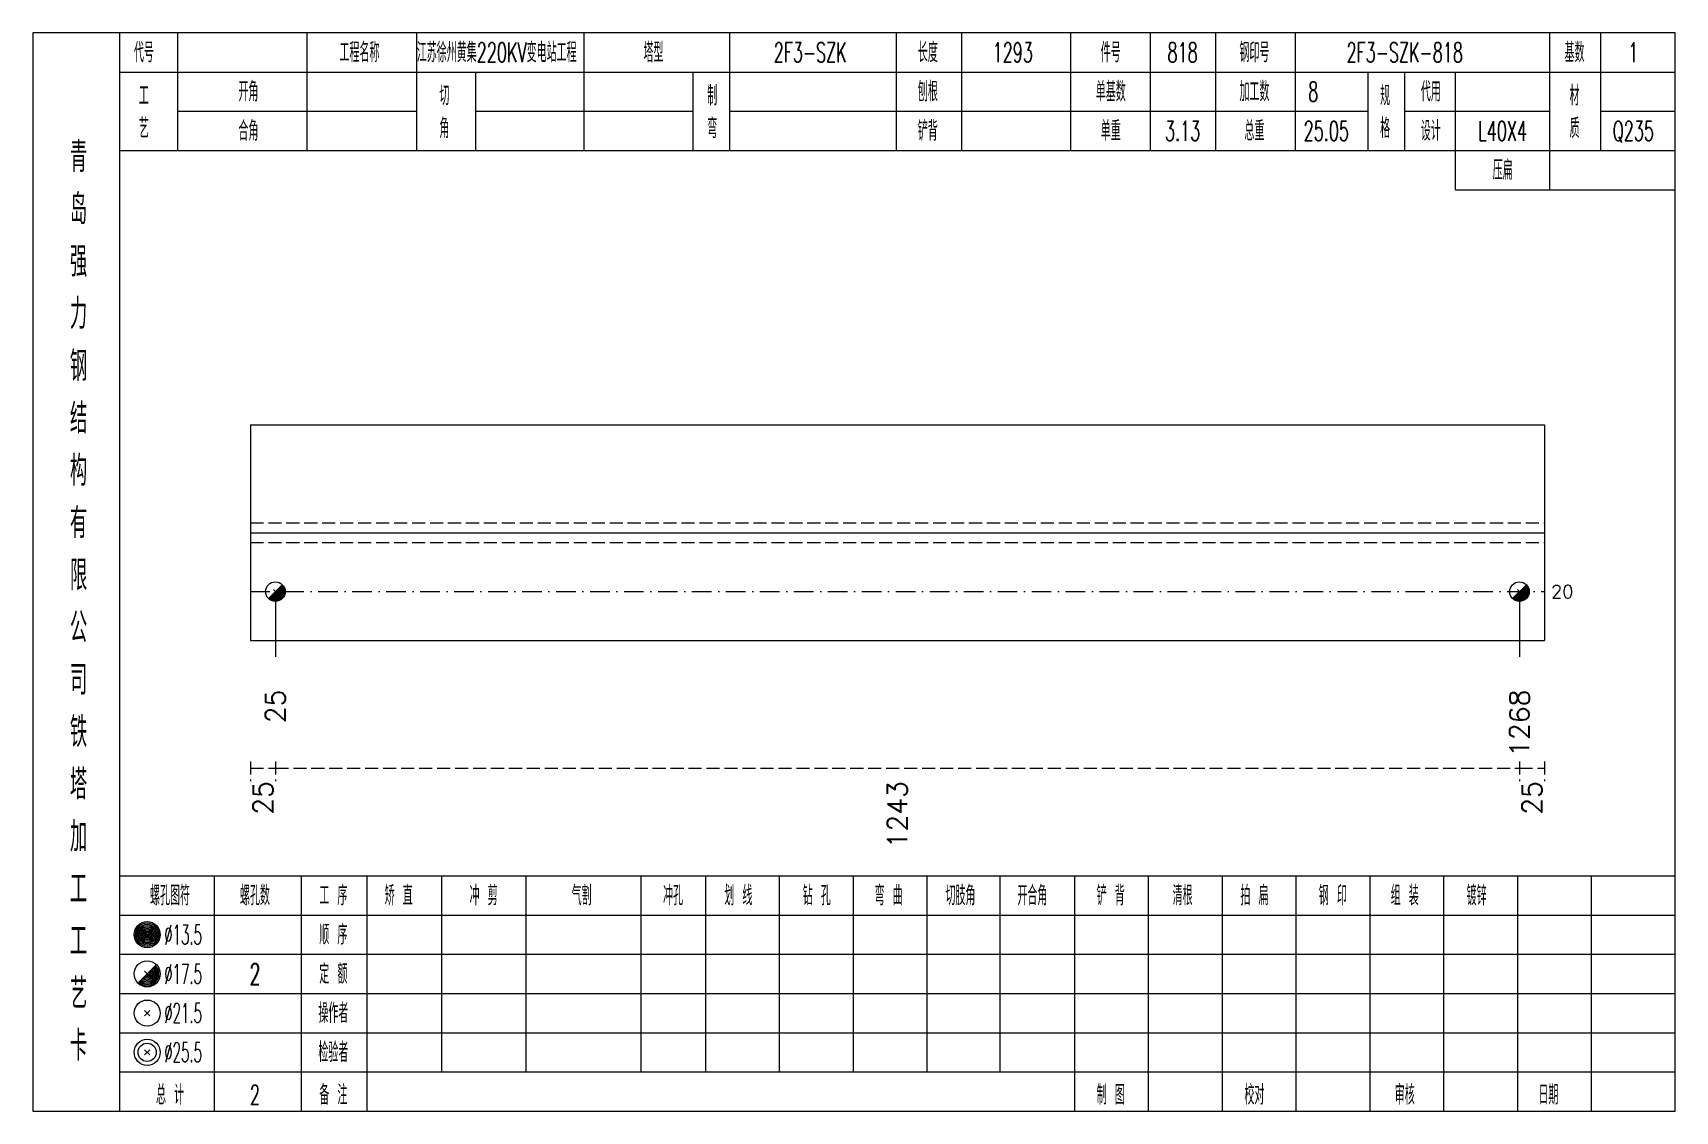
# Model space of a CAD drawing. Extents: x 0 to 4623, y -1159 to 4890.
# Drawn here: x 3425.4 to 3676.8, y 1350 to 1515 of the extents above; entities that cross this region are included whole.
import ezdxf
from ezdxf.enums import TextEntityAlignment as Align

# ---------------------------------------------------------------- set-up
doc = ezdxf.new("R2010")
doc.units = 0
doc.header["$MEASUREMENT"] = 0
doc.linetypes.add('一点画线', pattern=[5.2, 3, -1, 0.2, -1])
doc.linetypes.add('虚线', pattern=[2.75, 2, -0.75])
doc.layers.get('0').update_dxf_attribs({"linetype": 'CONTINUOUS', "lineweight": 25})
for name, color, linetype, lineweight in [('1', 7, 'CONTINUOUS', 25), ('4', 7, 'CONTINUOUS', 25), ('5', 7, 'CONTINUOUS', 25)]:
    doc.layers.add(name, color=color, linetype=linetype, lineweight=lineweight)
doc.styles.get("Standard").update_dxf_attribs({"font": 'simplex.shx', "width": 0.7, "height": 3, "bigfont": 'gbhzfs.shx'})

msp = doc.modelspace()

# ---------------------------------------------------------------- texts
at = {"color": 7, "linetype": 'Continuous', "lineweight": 13}
msp.add_text('20', height=2, dxfattribs=at).set_placement((3657.8, 1429.5), align=Align.MIDDLE_LEFT)
at = {"color": 8, "linetype": 'Continuous', "lineweight": 9}
for s, p in [('25', (3460.615, 1400.5)), ('1243', (3557.75, 1400.5)), ('25', (3654.885, 1400.5))]:
    msp.add_text(s, height=3, rotation=90, dxfattribs=at).set_placement(p, align=Align.MIDDLE_RIGHT)
at = {"layer": '1', "color": 7, "linetype": 'Continuous', "lineweight": 13}
for s, p in [('25', (3462.53, 1414.5)), ('1268', (3652.97, 1414.5))]:
    msp.add_text(s, height=3, rotation=90, dxfattribs=at).set_placement(p, align=Align.MIDDLE_RIGHT)
at = {"layer": '4', "color": 1, "linetype": 'Continuous', "lineweight": 13}
for s, height, width, p in [('代号', 3, 0.6, (3442.4, 1512)), ('工程名称', 3, 0.6, (3475.4, 1512)), ('江苏徐州黄集220KV变电站工程', 3, 0.6, (3496.4, 1512)), ('塔型', 3, 0.6, (3520.4, 1512)), ('2F3-SZK', 3, 0.6, (3544.4, 1512)), ('长度', 3, 0.6, (3562.4, 1512)), ('1293', 3, 0.6, (3575.4, 1512)), ('件号', 3, 0.6, (3590.4, 1512)), ('818', 3, 0.6, (3601.4, 1512)), ('钢印号', 3, 0.6, (3612.4, 1512)), ('2F3-SZK-818', 3, 0.6, (3635.4, 1512)), ('基数', 3, 0.6, (3661.4, 1512)), ('1', 3, 0.6, (3670.4, 1512)), ('工', 3, 0.6, (3442.4, 1505.4)), ('开角', 3, 0.6, (3458.4, 1506)), ('切', 3, 0.6, (3488.4, 1505.4)), ('制', 3, 0.6, (3529.4, 1505.4)), ('刨根', 3, 0.6, (3562.4, 1506)), ('单基数', 3, 0.6, (3590.4, 1506)), ('加工数', 3, 0.6, (3612.4, 1506)), ('8', 3, 0.6, (3621.4, 1506)), ('规', 3, 0.6, (3632.4, 1505.4)), ('代用', 3, 0.6, (3639.4, 1506)), ('材', 3, 0.6, (3661.4, 1505.4)), ('艺', 3, 0.6, (3442.4, 1500.4)), ('合角', 3, 0.6, (3458.4, 1500)), ('角', 3, 0.6, (3488.4, 1500.4)), ('弯', 3, 0.6, (3529.4, 1500.4)), ('铲背', 3, 0.6, (3562.4, 1500)), ('单重', 3, 0.6, (3590.4, 1500)), ('3.13', 3, 0.6, (3601.4, 1500)), ('总重', 3, 0.6, (3612.4, 1500)), ('25.05', 3, 0.6, (3623.4, 1500)), ('格', 3, 0.6, (3632.4, 1500.4)), ('设计', 3, 0.6, (3639.4, 1500)), ('L40X4', 3, 0.6, (3650.4, 1500)), ('质', 3, 0.6, (3661.4, 1500.4)), ('Q235', 3, 0.6, (3670.4, 1500)), ('青', 4.6, 0.8, (3432.4, 1496)), ('压扁', 3, 0.6, (3650.4, 1494)), ('岛', 4.6, 0.8, (3432.4, 1488)), ('强', 4.6, 0.8, (3432.4, 1480)), ('力', 4.6, 0.8, (3432.4, 1472)), ('钢', 4.6, 0.8, (3432.4, 1464)), ('结', 4.6, 0.8, (3432.4, 1456)), ('构', 4.6, 0.8, (3432.4, 1448)), ('有', 4.6, 0.8, (3432.4, 1440)), ('限', 4.6, 0.8, (3432.4, 1432)), ('公', 4.6, 0.8, (3432.4, 1424)), ('司', 4.6, 0.8, (3432.4, 1416)), ('铁', 4.6, 0.8, (3432.4, 1408)), ('塔', 4.6, 0.8, (3432.4, 1400)), ('加', 4.6, 0.8, (3432.4, 1392)), ('工', 4.6, 0.8, (3432.4, 1384)), ('螺孔图符', 3, 0.6, (3446.4, 1383)), ('螺孔数', 3, 0.6, (3459.4, 1383)), ('工 序', 3, 0.6, (3471.4, 1383)), ('矫 直', 3, 0.6, (3481.4, 1383)), ('冲 剪', 3, 0.6, (3494.4, 1383)), ('气割', 3, 0.6, (3509.4, 1383)), ('冲孔', 3, 0.6, (3523.4, 1383)), ('划 线', 3, 0.6, (3533.4, 1383)), ('钻 孔', 3, 0.6, (3545.4, 1383)), ('弯 曲', 3, 0.6, (3556.4, 1383)), ('切肢角', 3, 0.6, (3567.4, 1383)), ('开合角', 3, 0.6, (3578.4, 1383)), ('铲 背', 3, 0.6, (3590.4, 1383)), ('清根', 3, 0.6, (3601.4, 1383)), ('拍 扁', 3, 0.6, (3612.4, 1383)), ('钢 印', 3, 0.6, (3624.4, 1383)), ('组 装', 3, 0.6, (3635.4, 1383)), ('镀锌', 3, 0.6, (3646.4, 1383)), ('工', 4.6, 0.8, (3432.4, 1376)), ('%%C13.5', 3, 0.5, (3448.4, 1377)), ('顺 序', 3, 0.6, (3471.4, 1377)), ('定 额', 3, 0.6, (3471.4, 1371)), ('艺', 4.6, 0.8, (3432.4, 1368)), ('%%C17.5', 3, 0.5, (3448.4, 1371)), ('2', 3.2, 0.6, (3459.4, 1371)), ('%%C21.5', 3, 0.5, (3448.4, 1365)), ('操作者', 3, 0.6, (3471.4, 1365)), ('卡', 4.6, 0.8, (3432.4, 1360)), ('%%C25.5', 3, 0.5, (3448.4, 1359)), ('检验者', 3, 0.6, (3471.4, 1359)), ('总 计', 3, 0.6, (3446.4, 1352.5)), ('2', 3, 0.6, (3459.4, 1352.5)), ('备 注', 3, 0.6, (3471.4, 1352.5)), ('制 图', 3, 0.6, (3590.4, 1352.5)), ('校对', 3, 0.6, (3612.4, 1352.5)), ('审核', 3, 0.6, (3635.4, 1352.5)), ('日期', 3, 0.6, (3657.4, 1352.5))]:
    msp.add_text(s, height=height, dxfattribs=dict(at, width=width)).set_placement(p, align=Align.MIDDLE_CENTER)

# ---------------------------------------------------------------- blocks, each defined once
blk = doc.blocks.new('孔17.5')
at = {"layer": '5', "color": 7, "linetype": 'Continuous', "lineweight": 13}
for p, q in [((-0.707, -0.707), (0.707, 0.707)), ((-0.2, 0.2), (0.2, -0.2))]:
    blk.add_line(p, q, dxfattribs=at)
blk.add_circle((0, 0), 1, dxfattribs=at)
for radius in [0.9, 0.8, 0.7, 0.6, 0.5, 0.4, 0.3, 0.2, 0.1]:
    blk.add_arc((0, 0), radius, 225, 45, dxfattribs=at)

# ---------------------------------------------------------------- linework, layer by layer
at = {"color": 7, "linetype": 'Continuous', "lineweight": 18}
for p, q in [((3458.7, 1455), (3458.7, 1422)), ((3458.7, 1455), (3656.8, 1455)), ((3656.8, 1455), (3656.8, 1422)), ((3458.7, 1438.5), (3656.8, 1438.5))]:
    msp.add_line(p, q, dxfattribs=at)
at = {"color": 1, "linetype": '虚线', "lineweight": 18}
for p, q in [((3458.7, 1440), (3656.8, 1440)), ((3458.7, 1437), (3656.8, 1437))]:
    msp.add_line(p, q, dxfattribs=at)
at = {"color": 3, "linetype": '一点画线', "lineweight": 13}
msp.add_line((3458.7, 1429.5), (3656.8, 1429.5), dxfattribs=at)
at = {"color": 7, "linetype": 'Continuous', "lineweight": 13}
for p, q in [((3462.53, 1429.5), (3462.53, 1419.5)), ((3652.97, 1429.5), (3652.97, 1419.5))]:
    msp.add_line(p, q, dxfattribs=at)
at = {"color": 8, "linetype": '虚线', "lineweight": 9}
for p, q in [((3458.7, 1403.5), (3458.7, 1400.5)), ((3462.53, 1403.5), (3462.53, 1400.5)), ((3462.53, 1403.5), (3462.53, 1400.5)), ((3652.97, 1403.5), (3652.97, 1400.5)), ((3652.97, 1403.5), (3652.97, 1400.5)), ((3656.8, 1403.5), (3656.8, 1400.5)), ((3458.7, 1402.5), (3462.53, 1402.5)), ((3462.53, 1402.5), (3652.97, 1402.5)), ((3652.97, 1402.5), (3656.8, 1402.5))]:
    msp.add_line(p, q, dxfattribs=at)
at = {"layer": '1', "color": 7, "linetype": 'Continuous', "lineweight": 18}
msp.add_line((3458.7, 1422), (3656.8, 1422), dxfattribs=at)
at = {"layer": '4', "color": 1, "linetype": 'Continuous', "lineweight": 18}
for p, q in [((3438.7, 1350), (3438.7, 1515)), ((3447.6, 1497), (3447.6, 1515)), ((3467.4, 1497), (3467.4, 1515)), ((3484.2, 1497), (3484.2, 1515)), ((3509.8, 1497), (3509.8, 1515)), ((3532.1, 1497), (3532.1, 1515)), ((3557.6, 1497), (3557.6, 1515)), ((3567.6, 1497), (3567.6, 1515)), ((3584.3, 1497), (3584.3, 1515)), ((3596.5, 1497), (3596.5, 1515)), ((3606.5, 1497), (3606.5, 1515)), ((3618.7, 1497), (3618.7, 1515)), ((3657.6, 1491), (3657.6, 1515)), ((3665.4, 1497), (3665.4, 1515)), ((3438.7, 1509), (3676.8, 1509)), ((3493.2, 1497), (3493.2, 1509)), ((3526.5, 1497), (3526.5, 1509)), ((3629.8, 1497), (3629.8, 1509)), ((3635.4, 1497), (3635.4, 1509)), ((3643.2, 1491), (3643.2, 1509)), ((3447.6, 1503), (3484.2, 1503)), ((3493.2, 1503), (3526.5, 1503)), ((3532.1, 1503), (3629.8, 1503)), ((3635.4, 1503), (3657.6, 1503)), ((3665.4, 1503), (3676.8, 1503)), ((3438.7, 1497), (3676.8, 1497)), ((3643.2, 1491), (3676.8, 1491)), ((3438.7, 1386), (3676.8, 1386)), ((3453.2, 1350), (3453.2, 1386)), ((3466.5, 1350), (3466.5, 1386)), ((3476.6, 1350), (3476.6, 1386)), ((3488, 1356), (3488, 1386)), ((3500.9, 1356), (3500.9, 1386)), ((3518.5, 1356), (3518.5, 1386)), ((3528.4, 1356), (3528.4, 1386)), ((3539.7, 1356), (3539.7, 1386)), ((3551, 1356), (3551, 1386)), ((3562.3, 1356), (3562.3, 1386)), ((3573.5, 1356), (3573.5, 1386)), ((3584.9, 1356), (3584.9, 1386)), ((3596.2, 1356), (3596.2, 1386)), ((3607.5, 1356), (3607.5, 1386)), ((3618.8, 1356), (3618.8, 1386)), ((3630.1, 1356), (3630.1, 1386)), ((3641.4, 1356), (3641.4, 1386)), ((3652.7, 1356), (3652.7, 1386)), ((3664, 1356), (3664, 1386)), ((3438.7, 1380), (3676.8, 1380)), ((3438.7, 1374), (3676.8, 1374)), ((3438.7, 1368), (3676.8, 1368)), ((3438.7, 1362), (3676.8, 1362)), ((3438.7, 1356), (3676.8, 1356)), ((3584.9, 1350), (3584.9, 1356)), ((3596.2, 1350), (3596.2, 1356)), ((3607.5, 1350), (3607.5, 1356)), ((3618.8, 1350), (3618.8, 1356)), ((3630.1, 1350), (3630.1, 1356)), ((3641.4, 1350), (3641.4, 1356)), ((3652.7, 1350), (3652.7, 1356)), ((3664, 1350), (3664, 1356))]:
    msp.add_line(p, q, dxfattribs=at)
at = {"layer": '4', "color": 7, "linetype": 'Continuous', "lineweight": 13}
for p, q in [((3442.7, 1376.8), (3443.1, 1377.2)), ((3443.1, 1376.8), (3442.7, 1377.2)), ((3441.486, 1369.586), (3444.314, 1372.414)), ((3442.5, 1371.4), (3443.3, 1370.6)), ((3442.5, 1364.6), (3443.3, 1365.4)), ((3442.5, 1365.4), (3443.3, 1364.6)), ((3442.5, 1358.6), (3443.3, 1359.4)), ((3442.5, 1359.4), (3443.3, 1358.6))]:
    msp.add_line(p, q, dxfattribs=at)
at = {"layer": '4', "color": 1, "linetype": 'Continuous', "lineweight": 18}
msp.add_lwpolyline([(3425.4, 1515), (3425.4, 1350), (3676.8, 1350), (3676.8, 1515)], close=True, dxfattribs=at)
at = {"layer": '4', "color": 7, "linetype": 'Continuous', "lineweight": 13}
for centre, radius in [((3442.9, 1377), 2), ((3442.9, 1377), 1.8), ((3442.9, 1377), 1.6), ((3442.9, 1377), 1.4), ((3442.9, 1377), 1.2), ((3442.9, 1377), 1), ((3442.9, 1377), 0.8), ((3442.9, 1377), 0.6), ((3442.9, 1377), 0.4), ((3442.9, 1377), 0.2), ((3442.9, 1371), 2), ((3442.9, 1365), 2), ((3442.9, 1359), 2), ((3442.9, 1359), 1.4)]:
    msp.add_circle(centre, radius, dxfattribs=at)
for radius in [1.8, 1.6, 1.4, 1.2, 1, 0.8, 0.6, 0.4, 0.2]:
    msp.add_arc((3442.9, 1371), radius, 225, 45, dxfattribs=at)

# ---------------------------------------------------------------- block references
at = {"layer": '1', "color": 7, "linetype": 'Continuous', "lineweight": 13, "xscale": 1.5, "yscale": 1.5, "zscale": 1.5}
for p in [(3462.53, 1429.5), (3652.97, 1429.5)]:
    msp.add_blockref('孔17.5', p, dxfattribs=at)

msp.set_redraw_order([(e.dxf.handle, doc.entitydb.next_handle()) for e in msp.query("TEXT MTEXT ATTDEF DIMENSION ARC_DIMENSION")])  # texts and dimensions are drawn at this point

doc.saveas('drawing.dxf')
